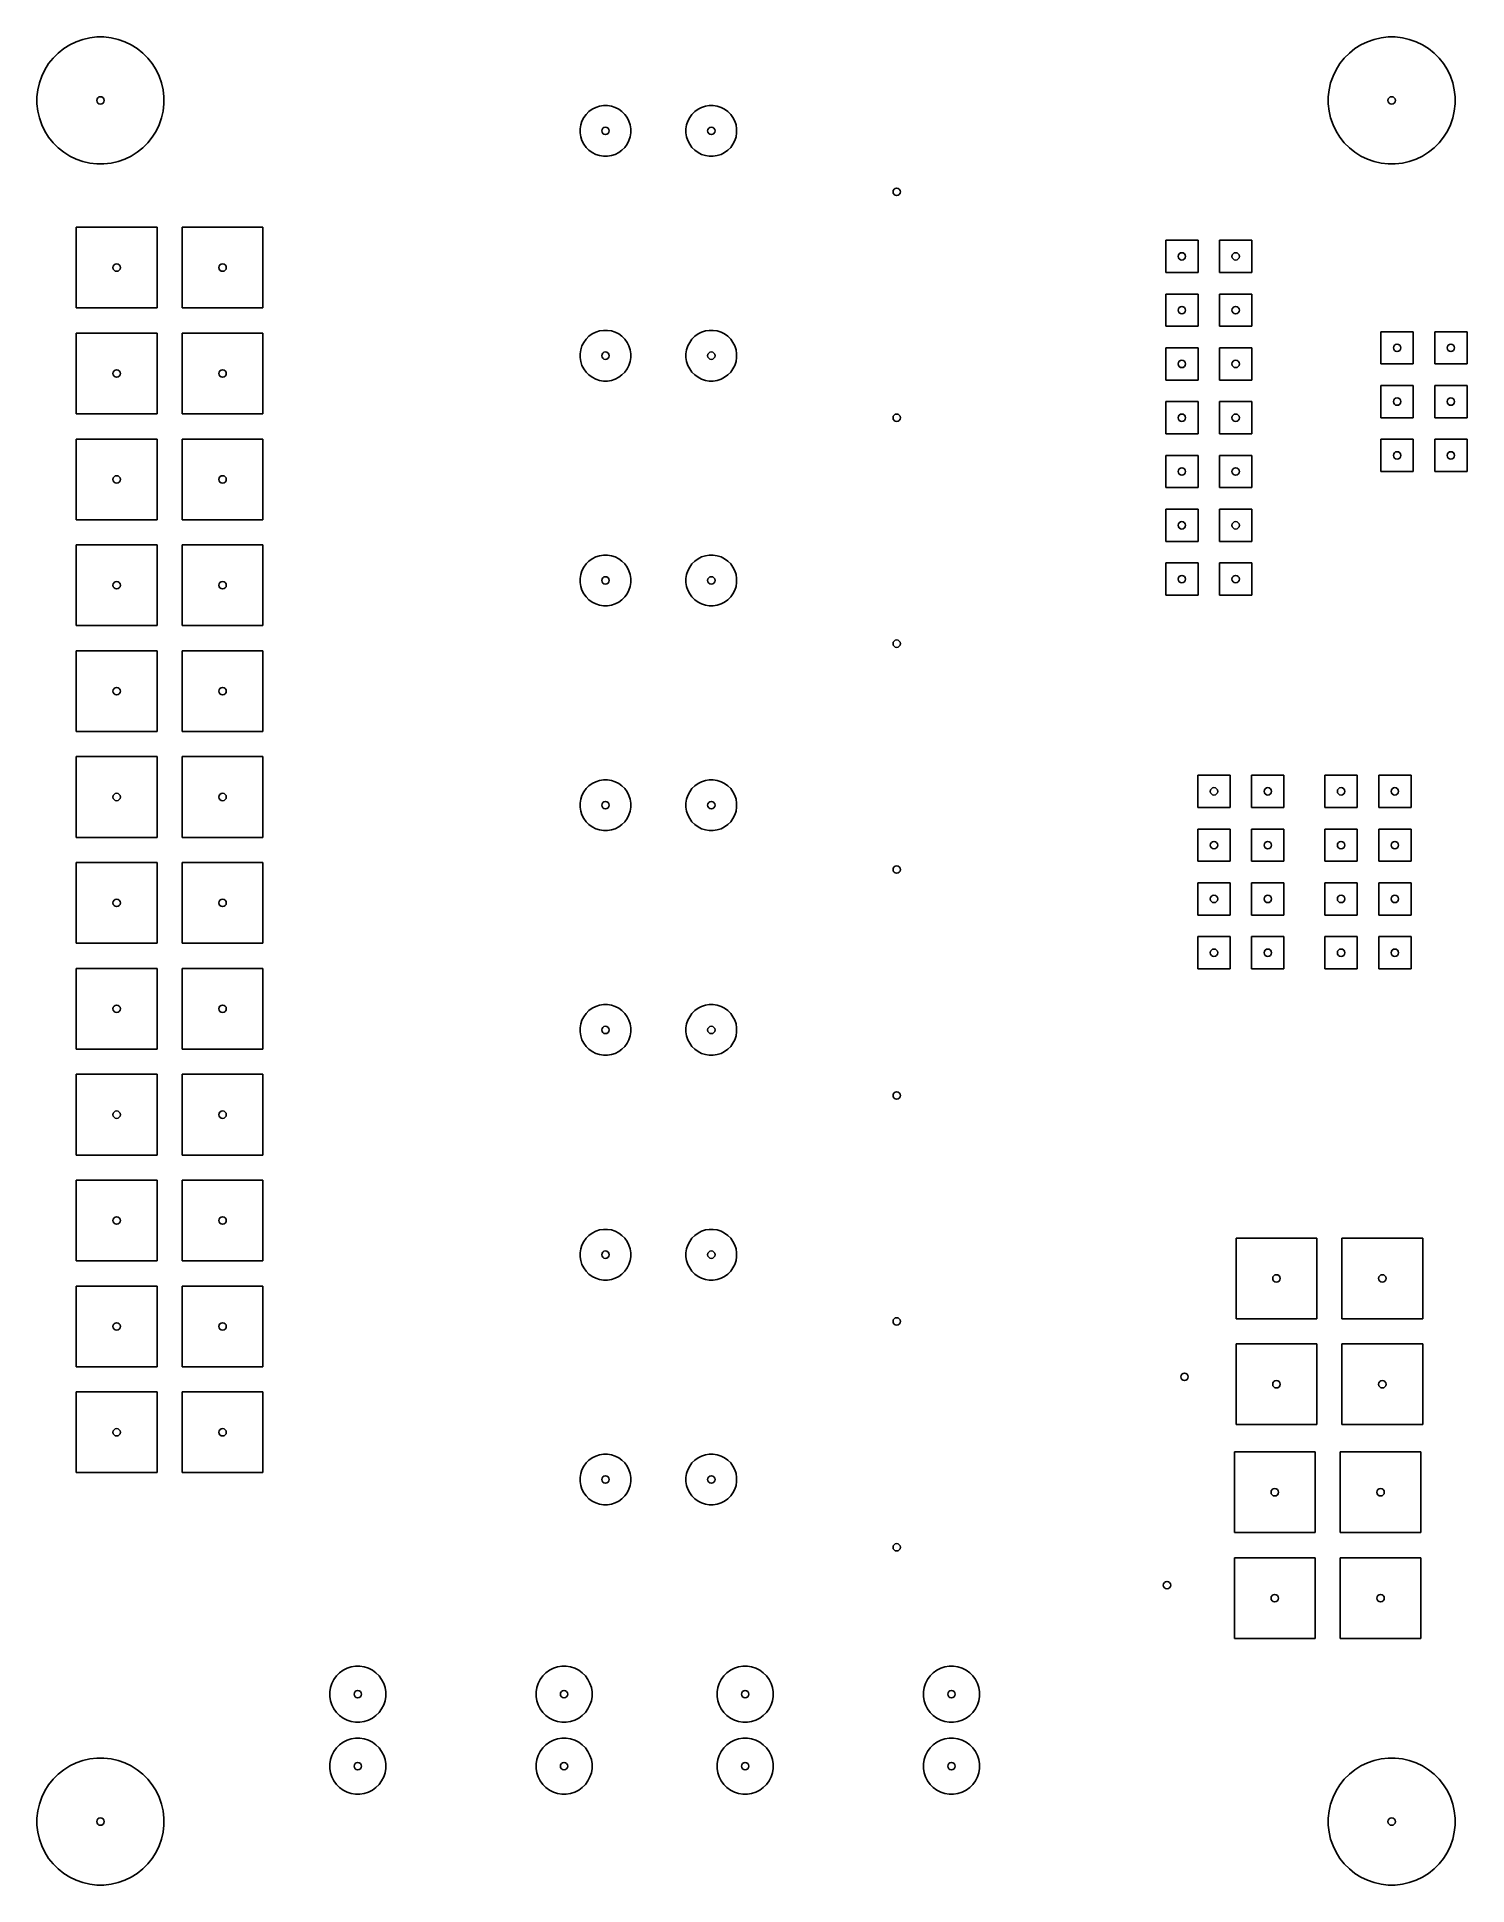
# Model space of a CAD drawing. Extents: x 0.28 to 2.94, y 0.28 to 3.72.
import ezdxf

# ---------------------------------------------------------------- set-up
doc = ezdxf.new("R2010")
doc.units = 0
doc.header["$MEASUREMENT"] = 0
doc.layers.add('BLACK', color=7, linetype='CONTINUOUS')

msp = doc.modelspace()

# ---------------------------------------------------------------- linework, layer by layer
at = {"layer": 'BLACK', "linetype": 'CONTINUOUS'}
for p, q in [((0.3548, 3.7091), (0.3673, 3.7135)), ((0.3673, 3.7135), (0.3802, 3.7164)), ((0.3802, 3.7164), (0.3934, 3.7179)), ((0.3934, 3.7179), (0.4066, 3.7179)), ((0.4066, 3.7179), (0.4198, 3.7164)), ((0.4198, 3.7164), (0.4327, 3.7135)), ((0.4327, 3.7135), (0.4452, 3.7091)), ((2.7548, 3.7091), (2.7673, 3.7135)), ((2.7673, 3.7135), (2.7802, 3.7164)), ((2.7802, 3.7164), (2.7934, 3.7179)), ((2.7934, 3.7179), (2.8066, 3.7179)), ((2.8066, 3.7179), (2.8198, 3.7164)), ((2.8198, 3.7164), (2.8327, 3.7135)), ((2.8327, 3.7135), (2.8452, 3.7091)), ((0.3037, 3.6683), (0.3119, 3.6787)), ((0.3119, 3.6787), (0.3213, 3.6881)), ((0.3213, 3.6881), (0.3317, 3.6963)), ((0.3317, 3.6963), (0.3429, 3.7034)), ((0.3429, 3.7034), (0.3548, 3.7091)), ((0.4452, 3.7091), (0.4571, 3.7034)), ((0.4571, 3.7034), (0.4683, 3.6963)), ((0.4683, 3.6963), (0.4787, 3.6881)), ((0.4787, 3.6881), (0.4881, 3.6787)), ((0.4881, 3.6787), (0.4963, 3.6683)), ((2.7037, 3.6683), (2.7119, 3.6787)), ((2.7119, 3.6787), (2.7213, 3.6881)), ((2.7213, 3.6881), (2.7317, 3.6963)), ((2.7317, 3.6963), (2.7429, 3.7034)), ((2.7429, 3.7034), (2.7548, 3.7091)), ((2.8452, 3.7091), (2.8571, 3.7034)), ((2.8571, 3.7034), (2.8683, 3.6963)), ((2.8683, 3.6963), (2.8787, 3.6881)), ((2.8787, 3.6881), (2.8881, 3.6787)), ((2.8881, 3.6787), (2.8963, 3.6683)), ((0.2865, 3.6327), (0.2909, 3.6452)), ((0.2909, 3.6452), (0.2966, 3.6571)), ((0.2966, 3.6571), (0.3037, 3.6683)), ((0.4963, 3.6683), (0.5034, 3.6571)), ((0.5034, 3.6571), (0.5091, 3.6452)), ((0.5091, 3.6452), (0.5135, 3.6327)), ((2.6865, 3.6327), (2.6909, 3.6452)), ((2.6909, 3.6452), (2.6966, 3.6571)), ((2.6966, 3.6571), (2.7037, 3.6683)), ((2.8963, 3.6683), (2.9034, 3.6571)), ((2.9034, 3.6571), (2.9091, 3.6452)), ((2.9091, 3.6452), (2.9135, 3.6327)), ((0.2821, 3.6066), (0.2836, 3.6198)), ((0.2836, 3.6198), (0.2865, 3.6327)), ((0.5135, 3.6327), (0.5164, 3.6198)), ((0.5164, 3.6198), (0.5179, 3.6066)), ((2.6821, 3.6066), (2.6836, 3.6198)), ((2.6836, 3.6198), (2.6865, 3.6327)), ((2.9135, 3.6327), (2.9164, 3.6198)), ((2.9164, 3.6198), (2.9179, 3.6066)), ((0.2821, 3.5934), (0.2821, 3.6066)), ((0.2836, 3.5802), (0.2821, 3.5934)), ((0.2865, 3.5673), (0.2836, 3.5802)), ((0.5164, 3.5802), (0.5135, 3.5673)), ((0.5179, 3.5934), (0.5164, 3.5802)), ((0.5179, 3.6066), (0.5179, 3.5934)), ((1.2983, 3.568), (1.3027, 3.574)), ((1.3027, 3.574), (1.3079, 3.5792)), ((1.3079, 3.5792), (1.3139, 3.5836)), ((1.3139, 3.5836), (1.3205, 3.587)), ((1.3205, 3.587), (1.3276, 3.5892)), ((1.3276, 3.5892), (1.3349, 3.5904)), ((1.3349, 3.5904), (1.3423, 3.5904)), ((1.3423, 3.5904), (1.3496, 3.5892)), ((1.3496, 3.5892), (1.3567, 3.587)), ((1.3567, 3.587), (1.3633, 3.5836)), ((1.3633, 3.5836), (1.3693, 3.5792)), ((1.3693, 3.5792), (1.3745, 3.574)), ((1.3745, 3.574), (1.3789, 3.568)), ((1.4952, 3.568), (1.4995, 3.574)), ((1.4995, 3.574), (1.5048, 3.5792)), ((1.5048, 3.5792), (1.5107, 3.5836)), ((1.5107, 3.5836), (1.5174, 3.587)), ((1.5174, 3.587), (1.5244, 3.5892)), ((1.5244, 3.5892), (1.5317, 3.5904)), ((1.5317, 3.5904), (1.5391, 3.5904)), ((1.5391, 3.5904), (1.5465, 3.5892)), ((1.5465, 3.5892), (1.5535, 3.587)), ((1.5535, 3.587), (1.5601, 3.5836)), ((1.5601, 3.5836), (1.5661, 3.5792)), ((1.5661, 3.5792), (1.5714, 3.574)), ((1.5714, 3.574), (1.5757, 3.568)), ((2.6821, 3.5934), (2.6821, 3.6066)), ((2.6836, 3.5802), (2.6821, 3.5934)), ((2.6865, 3.5673), (2.6836, 3.5802)), ((2.9164, 3.5802), (2.9135, 3.5673)), ((2.9179, 3.5934), (2.9164, 3.5802)), ((2.9179, 3.6066), (2.9179, 3.5934)), ((0.2909, 3.5548), (0.2865, 3.5673)), ((0.2966, 3.5429), (0.2909, 3.5548)), ((0.3037, 3.5317), (0.2966, 3.5429)), ((0.5034, 3.5429), (0.4963, 3.5317)), ((0.5091, 3.5548), (0.5034, 3.5429)), ((0.5135, 3.5673), (0.5091, 3.5548)), ((1.2915, 3.547), (1.2926, 3.5543)), ((1.2915, 3.5396), (1.2915, 3.547)), ((1.2926, 3.5323), (1.2915, 3.5396)), ((1.2926, 3.5543), (1.2949, 3.5614)), ((1.2949, 3.5614), (1.2983, 3.568)), ((1.3789, 3.568), (1.3822, 3.5614)), ((1.3822, 3.5614), (1.3845, 3.5543)), ((1.3845, 3.5543), (1.3857, 3.547)), ((1.3857, 3.5396), (1.3845, 3.5323)), ((1.3857, 3.547), (1.3857, 3.5396)), ((1.4883, 3.547), (1.4895, 3.5543)), ((1.4883, 3.5396), (1.4883, 3.547)), ((1.4895, 3.5323), (1.4883, 3.5396)), ((1.4895, 3.5543), (1.4918, 3.5614)), ((1.4918, 3.5614), (1.4952, 3.568)), ((1.5757, 3.568), (1.5791, 3.5614)), ((1.5791, 3.5614), (1.5814, 3.5543)), ((1.5814, 3.5543), (1.5825, 3.547)), ((1.5825, 3.5396), (1.5814, 3.5323)), ((1.5825, 3.547), (1.5825, 3.5396)), ((2.6909, 3.5548), (2.6865, 3.5673)), ((2.6966, 3.5429), (2.6909, 3.5548)), ((2.7037, 3.5317), (2.6966, 3.5429)), ((2.9034, 3.5429), (2.8963, 3.5317)), ((2.9091, 3.5548), (2.9034, 3.5429)), ((2.9135, 3.5673), (2.9091, 3.5548)), ((0.3119, 3.5213), (0.3037, 3.5317)), ((0.3213, 3.5119), (0.3119, 3.5213)), ((0.3317, 3.5037), (0.3213, 3.5119)), ((0.4787, 3.5119), (0.4683, 3.5037)), ((0.4881, 3.5213), (0.4787, 3.5119)), ((0.4963, 3.5317), (0.4881, 3.5213)), ((1.2949, 3.5252), (1.2926, 3.5323)), ((1.2983, 3.5186), (1.2949, 3.5252)), ((1.3027, 3.5126), (1.2983, 3.5186)), ((1.3079, 3.5074), (1.3027, 3.5126)), ((1.3139, 3.503), (1.3079, 3.5074)), ((1.3693, 3.5074), (1.3633, 3.503)), ((1.3745, 3.5126), (1.3693, 3.5074)), ((1.3789, 3.5186), (1.3745, 3.5126)), ((1.3822, 3.5252), (1.3789, 3.5186)), ((1.3845, 3.5323), (1.3822, 3.5252)), ((1.4918, 3.5252), (1.4895, 3.5323)), ((1.4952, 3.5186), (1.4918, 3.5252)), ((1.4995, 3.5126), (1.4952, 3.5186)), ((1.5048, 3.5074), (1.4995, 3.5126)), ((1.5107, 3.503), (1.5048, 3.5074)), ((1.5661, 3.5074), (1.5601, 3.503)), ((1.5714, 3.5126), (1.5661, 3.5074)), ((1.5757, 3.5186), (1.5714, 3.5126)), ((1.5791, 3.5252), (1.5757, 3.5186)), ((1.5814, 3.5323), (1.5791, 3.5252)), ((2.7119, 3.5213), (2.7037, 3.5317)), ((2.7213, 3.5119), (2.7119, 3.5213)), ((2.7317, 3.5037), (2.7213, 3.5119)), ((2.8787, 3.5119), (2.8683, 3.5037)), ((2.8881, 3.5213), (2.8787, 3.5119)), ((2.8963, 3.5317), (2.8881, 3.5213)), ((0.3429, 3.4966), (0.3317, 3.5037)), ((0.3548, 3.4909), (0.3429, 3.4966)), ((0.3673, 3.4865), (0.3548, 3.4909)), ((0.3802, 3.4836), (0.3673, 3.4865)), ((0.3934, 3.4821), (0.3802, 3.4836)), ((0.4066, 3.4821), (0.3934, 3.4821)), ((0.4198, 3.4836), (0.4066, 3.4821)), ((0.4327, 3.4865), (0.4198, 3.4836)), ((0.4452, 3.4909), (0.4327, 3.4865)), ((0.4571, 3.4966), (0.4452, 3.4909)), ((0.4683, 3.5037), (0.4571, 3.4966)), ((1.3205, 3.4997), (1.3139, 3.503)), ((1.3276, 3.4974), (1.3205, 3.4997)), ((1.3349, 3.4962), (1.3276, 3.4974)), ((1.3423, 3.4962), (1.3349, 3.4962)), ((1.3496, 3.4974), (1.3423, 3.4962)), ((1.3567, 3.4997), (1.3496, 3.4974)), ((1.3633, 3.503), (1.3567, 3.4997)), ((1.5174, 3.4997), (1.5107, 3.503)), ((1.5244, 3.4974), (1.5174, 3.4997)), ((1.5317, 3.4962), (1.5244, 3.4974)), ((1.5391, 3.4962), (1.5317, 3.4962)), ((1.5465, 3.4974), (1.5391, 3.4962)), ((1.5535, 3.4997), (1.5465, 3.4974)), ((1.5601, 3.503), (1.5535, 3.4997)), ((2.7429, 3.4966), (2.7317, 3.5037)), ((2.7548, 3.4909), (2.7429, 3.4966)), ((2.7673, 3.4865), (2.7548, 3.4909)), ((2.7802, 3.4836), (2.7673, 3.4865)), ((2.7934, 3.4821), (2.7802, 3.4836)), ((2.8066, 3.4821), (2.7934, 3.4821)), ((2.8198, 3.4836), (2.8066, 3.4821)), ((2.8327, 3.4865), (2.8198, 3.4836)), ((2.8452, 3.4909), (2.8327, 3.4865)), ((2.8571, 3.4966), (2.8452, 3.4909)), ((2.8683, 3.5037), (2.8571, 3.4966)), ((0.3552, 3.2141), (0.3552, 3.3641)), ((0.3552, 3.3641), (0.5052, 3.3641)), ((0.5052, 3.3641), (0.5052, 3.2141)), ((0.5521, 3.2141), (0.5521, 3.3641)), ((0.5521, 3.3641), (0.7021, 3.3641)), ((0.7021, 3.3641), (0.7021, 3.2141)), ((2.38, 3.28), (2.38, 3.34)), ((2.38, 3.34), (2.44, 3.34)), ((2.44, 3.34), (2.44, 3.28)), ((2.48, 3.28), (2.48, 3.34)), ((2.48, 3.34), (2.54, 3.34)), ((2.54, 3.34), (2.54, 3.28)), ((2.44, 3.28), (2.38, 3.28)), ((2.54, 3.28), (2.48, 3.28)), ((2.38, 3.18), (2.38, 3.24)), ((2.38, 3.24), (2.44, 3.24)), ((2.44, 3.24), (2.44, 3.18)), ((2.48, 3.18), (2.48, 3.24)), ((2.48, 3.24), (2.54, 3.24)), ((2.54, 3.24), (2.54, 3.18)), ((0.5052, 3.2141), (0.3552, 3.2141)), ((0.7021, 3.2141), (0.5521, 3.2141)), ((0.3552, 3.0173), (0.3552, 3.1673)), ((0.3552, 3.1673), (0.5052, 3.1673)), ((0.5052, 3.1673), (0.5052, 3.0173)), ((0.5521, 3.0173), (0.5521, 3.1673)), ((0.5521, 3.1673), (0.7021, 3.1673)), ((0.7021, 3.1673), (0.7021, 3.0173)), ((1.3027, 3.1561), (1.3079, 3.1614)), ((1.3079, 3.1614), (1.3139, 3.1657)), ((1.3139, 3.1657), (1.3205, 3.1691)), ((1.3205, 3.1691), (1.3276, 3.1714)), ((1.3276, 3.1714), (1.3349, 3.1725)), ((1.3349, 3.1725), (1.3423, 3.1725)), ((1.3423, 3.1725), (1.3496, 3.1714)), ((1.3496, 3.1714), (1.3567, 3.1691)), ((1.3567, 3.1691), (1.3633, 3.1657)), ((1.3633, 3.1657), (1.3693, 3.1614)), ((1.3693, 3.1614), (1.3745, 3.1561)), ((1.4995, 3.1561), (1.5048, 3.1614)), ((1.5048, 3.1614), (1.5107, 3.1657)), ((1.5107, 3.1657), (1.5174, 3.1691)), ((1.5174, 3.1691), (1.5244, 3.1714)), ((1.5244, 3.1714), (1.5317, 3.1725)), ((1.5317, 3.1725), (1.5391, 3.1725)), ((1.5391, 3.1725), (1.5465, 3.1714)), ((1.5465, 3.1714), (1.5535, 3.1691)), ((1.5535, 3.1691), (1.5601, 3.1657)), ((1.5601, 3.1657), (1.5661, 3.1614)), ((1.5661, 3.1614), (1.5714, 3.1561)), ((2.44, 3.18), (2.38, 3.18)), ((2.54, 3.18), (2.48, 3.18)), ((2.78, 3.11), (2.78, 3.17)), ((2.78, 3.17), (2.84, 3.17)), ((2.84, 3.17), (2.84, 3.11)), ((2.88, 3.11), (2.88, 3.17)), ((2.88, 3.17), (2.94, 3.17)), ((2.94, 3.17), (2.94, 3.11)), ((1.2915, 3.1291), (1.2926, 3.1365)), ((1.2915, 3.1217), (1.2915, 3.1291)), ((1.2926, 3.1365), (1.2949, 3.1435)), ((1.2949, 3.1435), (1.2983, 3.1501)), ((1.2983, 3.1501), (1.3027, 3.1561)), ((1.3745, 3.1561), (1.3789, 3.1501)), ((1.3789, 3.1501), (1.3822, 3.1435)), ((1.3822, 3.1435), (1.3845, 3.1365)), ((1.3845, 3.1365), (1.3857, 3.1291)), ((1.3857, 3.1291), (1.3857, 3.1217)), ((1.4883, 3.1291), (1.4895, 3.1365)), ((1.4883, 3.1217), (1.4883, 3.1291)), ((1.4895, 3.1365), (1.4918, 3.1435)), ((1.4918, 3.1435), (1.4952, 3.1501)), ((1.4952, 3.1501), (1.4995, 3.1561)), ((1.5714, 3.1561), (1.5757, 3.1501)), ((1.5757, 3.1501), (1.5791, 3.1435)), ((1.5791, 3.1435), (1.5814, 3.1365)), ((1.5814, 3.1365), (1.5825, 3.1291)), ((1.5825, 3.1291), (1.5825, 3.1217)), ((2.38, 3.08), (2.38, 3.14)), ((2.38, 3.14), (2.44, 3.14)), ((2.44, 3.14), (2.44, 3.08)), ((2.48, 3.08), (2.48, 3.14)), ((2.48, 3.14), (2.54, 3.14)), ((2.54, 3.14), (2.54, 3.08)), ((1.2926, 3.1144), (1.2915, 3.1217)), ((1.2949, 3.1074), (1.2926, 3.1144)), ((1.2983, 3.1008), (1.2949, 3.1074)), ((1.3027, 3.0948), (1.2983, 3.1008)), ((1.3079, 3.0895), (1.3027, 3.0948)), ((1.3745, 3.0948), (1.3693, 3.0895)), ((1.3789, 3.1008), (1.3745, 3.0948)), ((1.3822, 3.1074), (1.3789, 3.1008)), ((1.3845, 3.1144), (1.3822, 3.1074)), ((1.3857, 3.1217), (1.3845, 3.1144)), ((1.4895, 3.1144), (1.4883, 3.1217)), ((1.4918, 3.1074), (1.4895, 3.1144)), ((1.4952, 3.1008), (1.4918, 3.1074)), ((1.4995, 3.0948), (1.4952, 3.1008)), ((1.5048, 3.0895), (1.4995, 3.0948)), ((1.5714, 3.0948), (1.5661, 3.0895)), ((1.5757, 3.1008), (1.5714, 3.0948)), ((1.5791, 3.1074), (1.5757, 3.1008)), ((1.5814, 3.1144), (1.5791, 3.1074)), ((1.5825, 3.1217), (1.5814, 3.1144)), ((2.84, 3.11), (2.78, 3.11)), ((2.94, 3.11), (2.88, 3.11)), ((1.3139, 3.0852), (1.3079, 3.0895)), ((1.3205, 3.0818), (1.3139, 3.0852)), ((1.3276, 3.0795), (1.3205, 3.0818)), ((1.3349, 3.0783), (1.3276, 3.0795)), ((1.3423, 3.0783), (1.3349, 3.0783)), ((1.3496, 3.0795), (1.3423, 3.0783)), ((1.3567, 3.0818), (1.3496, 3.0795)), ((1.3633, 3.0852), (1.3567, 3.0818)), ((1.3693, 3.0895), (1.3633, 3.0852)), ((1.5107, 3.0852), (1.5048, 3.0895)), ((1.5174, 3.0818), (1.5107, 3.0852)), ((1.5244, 3.0795), (1.5174, 3.0818)), ((1.5317, 3.0783), (1.5244, 3.0795)), ((1.5391, 3.0783), (1.5317, 3.0783)), ((1.5465, 3.0795), (1.5391, 3.0783)), ((1.5535, 3.0818), (1.5465, 3.0795)), ((1.5601, 3.0852), (1.5535, 3.0818)), ((1.5661, 3.0895), (1.5601, 3.0852)), ((2.44, 3.08), (2.38, 3.08)), ((2.54, 3.08), (2.48, 3.08)), ((2.78, 3.01), (2.78, 3.07)), ((2.78, 3.07), (2.84, 3.07)), ((2.84, 3.07), (2.84, 3.01)), ((2.88, 3.01), (2.88, 3.07)), ((2.88, 3.07), (2.94, 3.07)), ((2.94, 3.07), (2.94, 3.01)), ((2.38, 2.98), (2.38, 3.04)), ((2.38, 3.04), (2.44, 3.04)), ((2.44, 3.04), (2.44, 2.98)), ((2.48, 2.98), (2.48, 3.04)), ((2.48, 3.04), (2.54, 3.04)), ((2.54, 3.04), (2.54, 2.98)), ((0.5052, 3.0173), (0.3552, 3.0173)), ((0.7021, 3.0173), (0.5521, 3.0173)), ((2.84, 3.01), (2.78, 3.01)), ((2.94, 3.01), (2.88, 3.01)), ((0.3552, 2.8204), (0.3552, 2.9704)), ((0.3552, 2.9704), (0.5052, 2.9704)), ((0.5052, 2.9704), (0.5052, 2.8204)), ((0.5521, 2.8204), (0.5521, 2.9704)), ((0.5521, 2.9704), (0.7021, 2.9704)), ((0.7021, 2.9704), (0.7021, 2.8204)), ((2.44, 2.98), (2.38, 2.98)), ((2.54, 2.98), (2.48, 2.98)), ((2.78, 2.91), (2.78, 2.97)), ((2.78, 2.97), (2.84, 2.97)), ((2.84, 2.97), (2.84, 2.91)), ((2.88, 2.91), (2.88, 2.97)), ((2.88, 2.97), (2.94, 2.97)), ((2.94, 2.97), (2.94, 2.91)), ((2.38, 2.88), (2.38, 2.94)), ((2.38, 2.94), (2.44, 2.94)), ((2.44, 2.94), (2.44, 2.88)), ((2.48, 2.88), (2.48, 2.94)), ((2.48, 2.94), (2.54, 2.94)), ((2.54, 2.94), (2.54, 2.88)), ((2.84, 2.91), (2.78, 2.91)), ((2.94, 2.91), (2.88, 2.91)), ((2.44, 2.88), (2.38, 2.88)), ((2.54, 2.88), (2.48, 2.88)), ((0.5052, 2.8204), (0.3552, 2.8204)), ((0.7021, 2.8204), (0.5521, 2.8204)), ((2.38, 2.78), (2.38, 2.84)), ((2.38, 2.84), (2.44, 2.84)), ((2.44, 2.84), (2.44, 2.78)), ((2.48, 2.78), (2.48, 2.84)), ((2.48, 2.84), (2.54, 2.84)), ((2.54, 2.84), (2.54, 2.78)), ((0.3552, 2.6236), (0.3552, 2.7736)), ((0.3552, 2.7736), (0.5052, 2.7736)), ((0.5052, 2.7736), (0.5052, 2.6236)), ((0.5521, 2.6236), (0.5521, 2.7736)), ((0.5521, 2.7736), (0.7021, 2.7736)), ((0.7021, 2.7736), (0.7021, 2.6236)), ((1.3139, 2.7478), (1.3205, 2.7512)), ((1.3205, 2.7512), (1.3276, 2.7535)), ((1.3276, 2.7535), (1.3349, 2.7547)), ((1.3349, 2.7547), (1.3423, 2.7547)), ((1.3423, 2.7547), (1.3496, 2.7535)), ((1.3496, 2.7535), (1.3567, 2.7512)), ((1.3567, 2.7512), (1.3633, 2.7478)), ((1.5107, 2.7478), (1.5174, 2.7512)), ((1.5174, 2.7512), (1.5244, 2.7535)), ((1.5244, 2.7535), (1.5317, 2.7547)), ((1.5317, 2.7547), (1.5391, 2.7547)), ((1.5391, 2.7547), (1.5465, 2.7535)), ((1.5465, 2.7535), (1.5535, 2.7512)), ((1.5535, 2.7512), (1.5601, 2.7478)), ((2.44, 2.78), (2.38, 2.78)), ((2.54, 2.78), (2.48, 2.78)), ((1.2915, 2.7113), (1.2926, 2.7186)), ((1.2926, 2.7186), (1.2949, 2.7256)), ((1.2949, 2.7256), (1.2983, 2.7322)), ((1.2983, 2.7322), (1.3027, 2.7382)), ((1.3027, 2.7382), (1.3079, 2.7435)), ((1.3079, 2.7435), (1.3139, 2.7478)), ((1.3633, 2.7478), (1.3693, 2.7435)), ((1.3693, 2.7435), (1.3745, 2.7382)), ((1.3745, 2.7382), (1.3789, 2.7322)), ((1.3789, 2.7322), (1.3822, 2.7256)), ((1.3822, 2.7256), (1.3845, 2.7186)), ((1.3845, 2.7186), (1.3857, 2.7113)), ((1.4883, 2.7113), (1.4895, 2.7186)), ((1.4895, 2.7186), (1.4918, 2.7256)), ((1.4918, 2.7256), (1.4952, 2.7322)), ((1.4952, 2.7322), (1.4995, 2.7382)), ((1.4995, 2.7382), (1.5048, 2.7435)), ((1.5048, 2.7435), (1.5107, 2.7478)), ((1.5601, 2.7478), (1.5661, 2.7435)), ((1.5661, 2.7435), (1.5714, 2.7382)), ((1.5714, 2.7382), (1.5757, 2.7322)), ((1.5757, 2.7322), (1.5791, 2.7256)), ((1.5791, 2.7256), (1.5814, 2.7186)), ((1.5814, 2.7186), (1.5825, 2.7113)), ((2.38, 2.68), (2.38, 2.74)), ((2.38, 2.74), (2.44, 2.74)), ((2.44, 2.74), (2.44, 2.68)), ((2.48, 2.68), (2.48, 2.74)), ((2.48, 2.74), (2.54, 2.74)), ((2.54, 2.74), (2.54, 2.68)), ((1.2915, 2.7039), (1.2915, 2.7113)), ((1.2926, 2.6965), (1.2915, 2.7039)), ((1.2949, 2.6895), (1.2926, 2.6965)), ((1.2983, 2.6829), (1.2949, 2.6895)), ((1.3027, 2.6769), (1.2983, 2.6829)), ((1.3789, 2.6829), (1.3745, 2.6769)), ((1.3822, 2.6895), (1.3789, 2.6829)), ((1.3845, 2.6965), (1.3822, 2.6895)), ((1.3857, 2.7039), (1.3845, 2.6965)), ((1.3857, 2.7113), (1.3857, 2.7039)), ((1.4883, 2.7039), (1.4883, 2.7113)), ((1.4895, 2.6965), (1.4883, 2.7039)), ((1.4918, 2.6895), (1.4895, 2.6965)), ((1.4952, 2.6829), (1.4918, 2.6895)), ((1.4995, 2.6769), (1.4952, 2.6829)), ((1.5757, 2.6829), (1.5714, 2.6769)), ((1.5791, 2.6895), (1.5757, 2.6829)), ((1.5814, 2.6965), (1.5791, 2.6895)), ((1.5825, 2.7039), (1.5814, 2.6965)), ((1.5825, 2.7113), (1.5825, 2.7039)), ((2.44, 2.68), (2.38, 2.68)), ((2.54, 2.68), (2.48, 2.68)), ((1.3079, 2.6716), (1.3027, 2.6769)), ((1.3139, 2.6673), (1.3079, 2.6716)), ((1.3205, 2.6639), (1.3139, 2.6673)), ((1.3276, 2.6616), (1.3205, 2.6639)), ((1.3349, 2.6605), (1.3276, 2.6616)), ((1.3423, 2.6605), (1.3349, 2.6605)), ((1.3496, 2.6616), (1.3423, 2.6605)), ((1.3567, 2.6639), (1.3496, 2.6616)), ((1.3633, 2.6673), (1.3567, 2.6639)), ((1.3693, 2.6716), (1.3633, 2.6673)), ((1.3745, 2.6769), (1.3693, 2.6716)), ((1.5048, 2.6716), (1.4995, 2.6769)), ((1.5107, 2.6673), (1.5048, 2.6716)), ((1.5174, 2.6639), (1.5107, 2.6673)), ((1.5244, 2.6616), (1.5174, 2.6639)), ((1.5317, 2.6605), (1.5244, 2.6616)), ((1.5391, 2.6605), (1.5317, 2.6605)), ((1.5465, 2.6616), (1.5391, 2.6605)), ((1.5535, 2.6639), (1.5465, 2.6616)), ((1.5601, 2.6673), (1.5535, 2.6639)), ((1.5661, 2.6716), (1.5601, 2.6673)), ((1.5714, 2.6769), (1.5661, 2.6716)), ((0.5052, 2.6236), (0.3552, 2.6236)), ((0.7021, 2.6236), (0.5521, 2.6236)), ((0.3552, 2.4267), (0.3552, 2.5767)), ((0.3552, 2.5767), (0.5052, 2.5767)), ((0.5052, 2.5767), (0.5052, 2.4267)), ((0.5521, 2.4267), (0.5521, 2.5767)), ((0.5521, 2.5767), (0.7021, 2.5767)), ((0.7021, 2.5767), (0.7021, 2.4267)), ((0.5052, 2.4267), (0.3552, 2.4267)), ((0.7021, 2.4267), (0.5521, 2.4267)), ((0.3552, 2.2299), (0.3552, 2.3799)), ((0.3552, 2.3799), (0.5052, 2.3799)), ((0.5052, 2.3799), (0.5052, 2.2299)), ((0.5521, 2.2299), (0.5521, 2.3799)), ((0.5521, 2.3799), (0.7021, 2.3799)), ((0.7021, 2.3799), (0.7021, 2.2299)), ((1.3276, 2.3356), (1.3349, 2.3368)), ((1.3349, 2.3368), (1.3423, 2.3368)), ((1.3423, 2.3368), (1.3496, 2.3356)), ((1.5244, 2.3356), (1.5317, 2.3368)), ((1.5317, 2.3368), (1.5391, 2.3368)), ((1.5391, 2.3368), (1.5465, 2.3356)), ((2.4397, 2.2854), (2.4397, 2.3454)), ((2.4397, 2.3454), (2.4997, 2.3454)), ((2.4997, 2.3454), (2.4997, 2.2854)), ((2.5397, 2.2854), (2.5397, 2.3454)), ((2.5397, 2.3454), (2.5997, 2.3454)), ((2.5997, 2.3454), (2.5997, 2.2854)), ((2.6759, 2.2854), (2.6759, 2.3454)), ((2.6759, 2.3454), (2.7359, 2.3454)), ((2.7359, 2.3454), (2.7359, 2.2854)), ((2.7759, 2.2854), (2.7759, 2.3454)), ((2.7759, 2.3454), (2.8359, 2.3454)), ((2.8359, 2.3454), (2.8359, 2.2854)), ((1.2926, 2.3007), (1.2949, 2.3078)), ((1.2949, 2.3078), (1.2983, 2.3144)), ((1.2983, 2.3144), (1.3027, 2.3204)), ((1.3027, 2.3204), (1.3079, 2.3256)), ((1.3079, 2.3256), (1.3139, 2.33)), ((1.3139, 2.33), (1.3205, 2.3333)), ((1.3205, 2.3333), (1.3276, 2.3356)), ((1.3496, 2.3356), (1.3567, 2.3333)), ((1.3567, 2.3333), (1.3633, 2.33)), ((1.3633, 2.33), (1.3693, 2.3256)), ((1.3693, 2.3256), (1.3745, 2.3204)), ((1.3745, 2.3204), (1.3789, 2.3144)), ((1.3789, 2.3144), (1.3822, 2.3078)), ((1.3822, 2.3078), (1.3845, 2.3007)), ((1.4895, 2.3007), (1.4918, 2.3078)), ((1.4918, 2.3078), (1.4952, 2.3144)), ((1.4952, 2.3144), (1.4995, 2.3204)), ((1.4995, 2.3204), (1.5048, 2.3256)), ((1.5048, 2.3256), (1.5107, 2.33)), ((1.5107, 2.33), (1.5174, 2.3333)), ((1.5174, 2.3333), (1.5244, 2.3356)), ((1.5465, 2.3356), (1.5535, 2.3333)), ((1.5535, 2.3333), (1.5601, 2.33)), ((1.5601, 2.33), (1.5661, 2.3256)), ((1.5661, 2.3256), (1.5714, 2.3204)), ((1.5714, 2.3204), (1.5757, 2.3144)), ((1.5757, 2.3144), (1.5791, 2.3078)), ((1.5791, 2.3078), (1.5814, 2.3007)), ((1.2915, 2.2934), (1.2926, 2.3007)), ((1.2915, 2.286), (1.2915, 2.2934)), ((1.2926, 2.2787), (1.2915, 2.286)), ((1.2949, 2.2716), (1.2926, 2.2787)), ((1.2983, 2.265), (1.2949, 2.2716)), ((1.3822, 2.2716), (1.3789, 2.265)), ((1.3845, 2.2787), (1.3822, 2.2716)), ((1.3845, 2.3007), (1.3857, 2.2934)), ((1.3857, 2.286), (1.3845, 2.2787)), ((1.3857, 2.2934), (1.3857, 2.286)), ((1.4883, 2.2934), (1.4895, 2.3007)), ((1.4883, 2.286), (1.4883, 2.2934)), ((1.4895, 2.2787), (1.4883, 2.286)), ((1.4918, 2.2716), (1.4895, 2.2787)), ((1.4952, 2.265), (1.4918, 2.2716)), ((1.5791, 2.2716), (1.5757, 2.265)), ((1.5814, 2.2787), (1.5791, 2.2716)), ((1.5814, 2.3007), (1.5825, 2.2934)), ((1.5825, 2.286), (1.5814, 2.2787)), ((1.5825, 2.2934), (1.5825, 2.286)), ((2.4997, 2.2854), (2.4397, 2.2854)), ((2.5997, 2.2854), (2.5397, 2.2854)), ((2.7359, 2.2854), (2.6759, 2.2854)), ((2.8359, 2.2854), (2.7759, 2.2854)), ((1.3027, 2.259), (1.2983, 2.265)), ((1.3079, 2.2538), (1.3027, 2.259)), ((1.3139, 2.2494), (1.3079, 2.2538)), ((1.3205, 2.246), (1.3139, 2.2494)), ((1.3276, 2.2438), (1.3205, 2.246)), ((1.3349, 2.2426), (1.3276, 2.2438)), ((1.3423, 2.2426), (1.3349, 2.2426)), ((1.3496, 2.2438), (1.3423, 2.2426)), ((1.3567, 2.246), (1.3496, 2.2438)), ((1.3633, 2.2494), (1.3567, 2.246)), ((1.3693, 2.2538), (1.3633, 2.2494)), ((1.3745, 2.259), (1.3693, 2.2538)), ((1.3789, 2.265), (1.3745, 2.259)), ((1.4995, 2.259), (1.4952, 2.265)), ((1.5048, 2.2538), (1.4995, 2.259)), ((1.5107, 2.2494), (1.5048, 2.2538)), ((1.5174, 2.246), (1.5107, 2.2494)), ((1.5244, 2.2438), (1.5174, 2.246)), ((1.5317, 2.2426), (1.5244, 2.2438)), ((1.5391, 2.2426), (1.5317, 2.2426)), ((1.5465, 2.2438), (1.5391, 2.2426)), ((1.5535, 2.246), (1.5465, 2.2438)), ((1.5601, 2.2494), (1.5535, 2.246)), ((1.5661, 2.2538), (1.5601, 2.2494)), ((1.5714, 2.259), (1.5661, 2.2538)), ((1.5757, 2.265), (1.5714, 2.259)), ((2.4397, 2.1854), (2.4397, 2.2454)), ((2.4397, 2.2454), (2.4997, 2.2454)), ((2.4997, 2.2454), (2.4997, 2.1854)), ((2.5397, 2.1854), (2.5397, 2.2454)), ((2.5397, 2.2454), (2.5997, 2.2454)), ((2.5997, 2.2454), (2.5997, 2.1854)), ((2.6759, 2.1854), (2.6759, 2.2454)), ((2.6759, 2.2454), (2.7359, 2.2454)), ((2.7359, 2.2454), (2.7359, 2.1854)), ((2.7759, 2.1854), (2.7759, 2.2454)), ((2.7759, 2.2454), (2.8359, 2.2454)), ((2.8359, 2.2454), (2.8359, 2.1854)), ((0.5052, 2.2299), (0.3552, 2.2299)), ((0.7021, 2.2299), (0.5521, 2.2299)), ((0.3552, 2.033), (0.3552, 2.183)), ((0.3552, 2.183), (0.5052, 2.183)), ((0.5052, 2.183), (0.5052, 2.033)), ((0.5521, 2.033), (0.5521, 2.183)), ((0.5521, 2.183), (0.7021, 2.183)), ((0.7021, 2.183), (0.7021, 2.033)), ((2.4997, 2.1854), (2.4397, 2.1854)), ((2.5997, 2.1854), (2.5397, 2.1854)), ((2.7359, 2.1854), (2.6759, 2.1854)), ((2.8359, 2.1854), (2.7759, 2.1854)), ((2.4397, 2.0854), (2.4397, 2.1454)), ((2.4397, 2.1454), (2.4997, 2.1454)), ((2.4997, 2.1454), (2.4997, 2.0854)), ((2.5397, 2.0854), (2.5397, 2.1454)), ((2.5397, 2.1454), (2.5997, 2.1454)), ((2.5997, 2.1454), (2.5997, 2.0854)), ((2.6759, 2.0854), (2.6759, 2.1454)), ((2.6759, 2.1454), (2.7359, 2.1454)), ((2.7359, 2.1454), (2.7359, 2.0854)), ((2.7759, 2.0854), (2.7759, 2.1454)), ((2.7759, 2.1454), (2.8359, 2.1454)), ((2.8359, 2.1454), (2.8359, 2.0854)), ((2.4997, 2.0854), (2.4397, 2.0854)), ((2.5997, 2.0854), (2.5397, 2.0854)), ((2.7359, 2.0854), (2.6759, 2.0854)), ((2.8359, 2.0854), (2.7759, 2.0854)), ((0.5052, 2.033), (0.3552, 2.033)), ((0.7021, 2.033), (0.5521, 2.033)), ((2.4397, 1.9854), (2.4397, 2.0454)), ((2.4397, 2.0454), (2.4997, 2.0454)), ((2.4997, 2.0454), (2.4997, 1.9854)), ((2.5397, 1.9854), (2.5397, 2.0454)), ((2.5397, 2.0454), (2.5997, 2.0454)), ((2.5997, 2.0454), (2.5997, 1.9854)), ((2.6759, 1.9854), (2.6759, 2.0454)), ((2.6759, 2.0454), (2.7359, 2.0454)), ((2.7359, 2.0454), (2.7359, 1.9854)), ((2.7759, 1.9854), (2.7759, 2.0454)), ((2.7759, 2.0454), (2.8359, 2.0454)), ((2.8359, 2.0454), (2.8359, 1.9854)), ((0.3552, 1.8362), (0.3552, 1.9862)), ((0.3552, 1.9862), (0.5052, 1.9862)), ((0.5052, 1.9862), (0.5052, 1.8362)), ((0.5521, 1.8362), (0.5521, 1.9862)), ((0.5521, 1.9862), (0.7021, 1.9862)), ((0.7021, 1.9862), (0.7021, 1.8362)), ((2.4997, 1.9854), (2.4397, 1.9854)), ((2.5997, 1.9854), (2.5397, 1.9854)), ((2.7359, 1.9854), (2.6759, 1.9854)), ((2.8359, 1.9854), (2.7759, 1.9854)), ((1.2926, 1.8829), (1.2949, 1.8899)), ((1.2949, 1.8899), (1.2983, 1.8965)), ((1.2983, 1.8965), (1.3027, 1.9025)), ((1.3027, 1.9025), (1.3079, 1.9077)), ((1.3079, 1.9077), (1.3139, 1.9121)), ((1.3139, 1.9121), (1.3205, 1.9155)), ((1.3205, 1.9155), (1.3276, 1.9178)), ((1.3276, 1.9178), (1.3349, 1.9189)), ((1.3349, 1.9189), (1.3423, 1.9189)), ((1.3423, 1.9189), (1.3496, 1.9178)), ((1.3496, 1.9178), (1.3567, 1.9155)), ((1.3567, 1.9155), (1.3633, 1.9121)), ((1.3633, 1.9121), (1.3693, 1.9077)), ((1.3693, 1.9077), (1.3745, 1.9025)), ((1.3745, 1.9025), (1.3789, 1.8965)), ((1.3789, 1.8965), (1.3822, 1.8899)), ((1.3822, 1.8899), (1.3845, 1.8829)), ((1.4895, 1.8829), (1.4918, 1.8899)), ((1.4918, 1.8899), (1.4952, 1.8965)), ((1.4952, 1.8965), (1.4995, 1.9025)), ((1.4995, 1.9025), (1.5048, 1.9077)), ((1.5048, 1.9077), (1.5107, 1.9121)), ((1.5107, 1.9121), (1.5174, 1.9155)), ((1.5174, 1.9155), (1.5244, 1.9178)), ((1.5244, 1.9178), (1.5317, 1.9189)), ((1.5317, 1.9189), (1.5391, 1.9189)), ((1.5391, 1.9189), (1.5465, 1.9178)), ((1.5465, 1.9178), (1.5535, 1.9155)), ((1.5535, 1.9155), (1.5601, 1.9121)), ((1.5601, 1.9121), (1.5661, 1.9077)), ((1.5661, 1.9077), (1.5714, 1.9025)), ((1.5714, 1.9025), (1.5757, 1.8965)), ((1.5757, 1.8965), (1.5791, 1.8899)), ((1.5791, 1.8899), (1.5814, 1.8829)), ((1.2915, 1.8755), (1.2926, 1.8829)), ((1.2915, 1.8681), (1.2915, 1.8755)), ((1.2926, 1.8608), (1.2915, 1.8681)), ((1.2949, 1.8537), (1.2926, 1.8608)), ((1.3845, 1.8608), (1.3822, 1.8537)), ((1.3845, 1.8829), (1.3857, 1.8755)), ((1.3857, 1.8681), (1.3845, 1.8608)), ((1.3857, 1.8755), (1.3857, 1.8681)), ((1.4883, 1.8755), (1.4895, 1.8829)), ((1.4883, 1.8681), (1.4883, 1.8755)), ((1.4895, 1.8608), (1.4883, 1.8681)), ((1.4918, 1.8537), (1.4895, 1.8608)), ((1.5814, 1.8608), (1.5791, 1.8537)), ((1.5814, 1.8829), (1.5825, 1.8755)), ((1.5825, 1.8681), (1.5814, 1.8608)), ((1.5825, 1.8755), (1.5825, 1.8681)), ((0.5052, 1.8362), (0.3552, 1.8362)), ((0.7021, 1.8362), (0.5521, 1.8362)), ((1.2983, 1.8471), (1.2949, 1.8537)), ((1.3027, 1.8411), (1.2983, 1.8471)), ((1.3079, 1.8359), (1.3027, 1.8411)), ((1.3139, 1.8315), (1.3079, 1.8359)), ((1.3205, 1.8282), (1.3139, 1.8315)), ((1.3276, 1.8259), (1.3205, 1.8282)), ((1.3349, 1.8247), (1.3276, 1.8259)), ((1.3423, 1.8247), (1.3349, 1.8247)), ((1.3496, 1.8259), (1.3423, 1.8247)), ((1.3567, 1.8282), (1.3496, 1.8259)), ((1.3633, 1.8315), (1.3567, 1.8282)), ((1.3693, 1.8359), (1.3633, 1.8315)), ((1.3745, 1.8411), (1.3693, 1.8359)), ((1.3789, 1.8471), (1.3745, 1.8411)), ((1.3822, 1.8537), (1.3789, 1.8471)), ((1.4952, 1.8471), (1.4918, 1.8537)), ((1.4995, 1.8411), (1.4952, 1.8471)), ((1.5048, 1.8359), (1.4995, 1.8411)), ((1.5107, 1.8315), (1.5048, 1.8359)), ((1.5174, 1.8282), (1.5107, 1.8315)), ((1.5244, 1.8259), (1.5174, 1.8282)), ((1.5317, 1.8247), (1.5244, 1.8259)), ((1.5391, 1.8247), (1.5317, 1.8247)), ((1.5465, 1.8259), (1.5391, 1.8247)), ((1.5535, 1.8282), (1.5465, 1.8259)), ((1.5601, 1.8315), (1.5535, 1.8282)), ((1.5661, 1.8359), (1.5601, 1.8315)), ((1.5714, 1.8411), (1.5661, 1.8359)), ((1.5757, 1.8471), (1.5714, 1.8411)), ((1.5791, 1.8537), (1.5757, 1.8471)), ((0.3552, 1.6393), (0.3552, 1.7893)), ((0.3552, 1.7893), (0.5052, 1.7893)), ((0.5052, 1.7893), (0.5052, 1.6393)), ((0.5521, 1.6393), (0.5521, 1.7893)), ((0.5521, 1.7893), (0.7021, 1.7893)), ((0.7021, 1.7893), (0.7021, 1.6393)), ((0.5052, 1.6393), (0.3552, 1.6393)), ((0.7021, 1.6393), (0.5521, 1.6393)), ((0.3552, 1.4425), (0.3552, 1.5925)), ((0.3552, 1.5925), (0.5052, 1.5925)), ((0.5052, 1.5925), (0.5052, 1.4425)), ((0.5521, 1.4425), (0.5521, 1.5925)), ((0.5521, 1.5925), (0.7021, 1.5925)), ((0.7021, 1.5925), (0.7021, 1.4425)), ((1.2949, 1.472), (1.2983, 1.4786)), ((1.2983, 1.4786), (1.3027, 1.4846)), ((1.3027, 1.4846), (1.3079, 1.4899)), ((1.3079, 1.4899), (1.3139, 1.4942)), ((1.3139, 1.4942), (1.3205, 1.4976)), ((1.3205, 1.4976), (1.3276, 1.4999)), ((1.3276, 1.4999), (1.3349, 1.501)), ((1.3349, 1.501), (1.3423, 1.501)), ((1.3423, 1.501), (1.3496, 1.4999)), ((1.3496, 1.4999), (1.3567, 1.4976)), ((1.3567, 1.4976), (1.3633, 1.4942)), ((1.3633, 1.4942), (1.3693, 1.4899)), ((1.3693, 1.4899), (1.3745, 1.4846)), ((1.3745, 1.4846), (1.3789, 1.4786)), ((1.3789, 1.4786), (1.3822, 1.472)), ((1.4918, 1.472), (1.4952, 1.4786)), ((1.4952, 1.4786), (1.4995, 1.4846)), ((1.4995, 1.4846), (1.5048, 1.4899)), ((1.5048, 1.4899), (1.5107, 1.4942)), ((1.5107, 1.4942), (1.5174, 1.4976)), ((1.5174, 1.4976), (1.5244, 1.4999)), ((1.5244, 1.4999), (1.5317, 1.501)), ((1.5317, 1.501), (1.5391, 1.501)), ((1.5391, 1.501), (1.5465, 1.4999)), ((1.5465, 1.4999), (1.5535, 1.4976)), ((1.5535, 1.4976), (1.5601, 1.4942)), ((1.5601, 1.4942), (1.5661, 1.4899)), ((1.5661, 1.4899), (1.5714, 1.4846)), ((1.5714, 1.4846), (1.5757, 1.4786)), ((1.5757, 1.4786), (1.5791, 1.472)), ((2.5107, 1.3349), (2.5107, 1.4849)), ((2.5107, 1.4849), (2.6607, 1.4849)), ((2.6607, 1.4849), (2.6607, 1.3349)), ((2.7076, 1.3349), (2.7076, 1.4849)), ((2.7076, 1.4849), (2.8576, 1.4849)), ((2.8576, 1.4849), (2.8576, 1.3349)), ((1.2915, 1.4577), (1.2926, 1.465)), ((1.2915, 1.4502), (1.2915, 1.4577)), ((1.2926, 1.4429), (1.2915, 1.4502)), ((1.2926, 1.465), (1.2949, 1.472)), ((1.3822, 1.472), (1.3845, 1.465)), ((1.3845, 1.465), (1.3857, 1.4577)), ((1.3857, 1.4502), (1.3845, 1.4429)), ((1.3857, 1.4577), (1.3857, 1.4502)), ((1.4883, 1.4577), (1.4895, 1.465)), ((1.4883, 1.4502), (1.4883, 1.4577)), ((1.4895, 1.4429), (1.4883, 1.4502)), ((1.4895, 1.465), (1.4918, 1.472)), ((1.5791, 1.472), (1.5814, 1.465)), ((1.5814, 1.465), (1.5825, 1.4577)), ((1.5825, 1.4502), (1.5814, 1.4429)), ((1.5825, 1.4577), (1.5825, 1.4502)), ((0.5052, 1.4425), (0.3552, 1.4425)), ((0.7021, 1.4425), (0.5521, 1.4425)), ((1.2949, 1.4359), (1.2926, 1.4429)), ((1.2983, 1.4293), (1.2949, 1.4359)), ((1.3027, 1.4233), (1.2983, 1.4293)), ((1.3079, 1.418), (1.3027, 1.4233)), ((1.3139, 1.4137), (1.3079, 1.418)), ((1.3205, 1.4103), (1.3139, 1.4137)), ((1.3276, 1.408), (1.3205, 1.4103)), ((1.3567, 1.4103), (1.3496, 1.408)), ((1.3633, 1.4137), (1.3567, 1.4103)), ((1.3693, 1.418), (1.3633, 1.4137)), ((1.3745, 1.4233), (1.3693, 1.418)), ((1.3789, 1.4293), (1.3745, 1.4233)), ((1.3822, 1.4359), (1.3789, 1.4293)), ((1.3845, 1.4429), (1.3822, 1.4359)), ((1.4918, 1.4359), (1.4895, 1.4429)), ((1.4952, 1.4293), (1.4918, 1.4359)), ((1.4995, 1.4233), (1.4952, 1.4293)), ((1.5048, 1.418), (1.4995, 1.4233)), ((1.5107, 1.4137), (1.5048, 1.418)), ((1.5174, 1.4103), (1.5107, 1.4137)), ((1.5244, 1.408), (1.5174, 1.4103)), ((1.5535, 1.4103), (1.5465, 1.408)), ((1.5601, 1.4137), (1.5535, 1.4103)), ((1.5661, 1.418), (1.5601, 1.4137)), ((1.5714, 1.4233), (1.5661, 1.418)), ((1.5757, 1.4293), (1.5714, 1.4233)), ((1.5791, 1.4359), (1.5757, 1.4293)), ((1.5814, 1.4429), (1.5791, 1.4359)), ((0.3552, 1.2456), (0.3552, 1.3956)), ((0.3552, 1.3956), (0.5052, 1.3956)), ((0.5052, 1.3956), (0.5052, 1.2456)), ((0.5521, 1.2456), (0.5521, 1.3956)), ((0.5521, 1.3956), (0.7021, 1.3956)), ((0.7021, 1.3956), (0.7021, 1.2456)), ((1.3349, 1.4069), (1.3276, 1.408)), ((1.3423, 1.4069), (1.3349, 1.4069)), ((1.3496, 1.408), (1.3423, 1.4069)), ((1.5317, 1.4069), (1.5244, 1.408)), ((1.5391, 1.4069), (1.5317, 1.4069)), ((1.5465, 1.408), (1.5391, 1.4069)), ((2.6607, 1.3349), (2.5107, 1.3349)), ((2.8576, 1.3349), (2.7076, 1.3349)), ((2.5107, 1.1381), (2.5107, 1.2881)), ((2.5107, 1.2881), (2.6607, 1.2881)), ((2.6607, 1.2881), (2.6607, 1.1381)), ((2.7076, 1.1381), (2.7076, 1.2881)), ((2.7076, 1.2881), (2.8576, 1.2881)), ((2.8576, 1.2881), (2.8576, 1.1381)), ((0.5052, 1.2456), (0.3552, 1.2456)), ((0.7021, 1.2456), (0.5521, 1.2456)), ((0.3552, 1.0488), (0.3552, 1.1988)), ((0.3552, 1.1988), (0.5052, 1.1988)), ((0.5052, 1.1988), (0.5052, 1.0488)), ((0.5521, 1.0488), (0.5521, 1.1988)), ((0.5521, 1.1988), (0.7021, 1.1988)), ((0.7021, 1.1988), (0.7021, 1.0488)), ((2.6607, 1.1381), (2.5107, 1.1381)), ((2.8576, 1.1381), (2.7076, 1.1381)), ((1.2983, 1.0608), (1.3027, 1.0668)), ((1.3027, 1.0668), (1.3079, 1.072)), ((1.3079, 1.072), (1.3139, 1.0764)), ((1.3139, 1.0764), (1.3205, 1.0797)), ((1.3205, 1.0797), (1.3276, 1.082)), ((1.3276, 1.082), (1.3349, 1.0832)), ((1.3349, 1.0832), (1.3423, 1.0832)), ((1.3423, 1.0832), (1.3496, 1.082)), ((1.3496, 1.082), (1.3567, 1.0797)), ((1.3567, 1.0797), (1.3633, 1.0764)), ((1.3633, 1.0764), (1.3693, 1.072)), ((1.3693, 1.072), (1.3745, 1.0668)), ((1.3745, 1.0668), (1.3789, 1.0608)), ((1.4952, 1.0608), (1.4995, 1.0668)), ((1.4995, 1.0668), (1.5048, 1.072)), ((1.5048, 1.072), (1.5107, 1.0764)), ((1.5107, 1.0764), (1.5174, 1.0797)), ((1.5174, 1.0797), (1.5244, 1.082)), ((1.5244, 1.082), (1.5317, 1.0832)), ((1.5317, 1.0832), (1.5391, 1.0832)), ((1.5391, 1.0832), (1.5465, 1.082)), ((1.5465, 1.082), (1.5535, 1.0797)), ((1.5535, 1.0797), (1.5601, 1.0764)), ((1.5601, 1.0764), (1.5661, 1.072)), ((1.5661, 1.072), (1.5714, 1.0668)), ((1.5714, 1.0668), (1.5757, 1.0608)), ((2.5076, 0.9373), (2.5076, 1.0873)), ((2.5076, 1.0873), (2.6576, 1.0873)), ((2.6576, 1.0873), (2.6576, 0.9373)), ((2.7044, 0.9373), (2.7044, 1.0873)), ((2.7044, 1.0873), (2.8544, 1.0873)), ((2.8544, 1.0873), (2.8544, 0.9373)), ((0.5052, 1.0488), (0.3552, 1.0488)), ((0.7021, 1.0488), (0.5521, 1.0488)), ((1.2915, 1.0398), (1.2926, 1.0471)), ((1.2915, 1.0324), (1.2915, 1.0398)), ((1.2926, 1.0251), (1.2915, 1.0324)), ((1.2926, 1.0471), (1.2949, 1.0542)), ((1.2949, 1.0542), (1.2983, 1.0608)), ((1.3789, 1.0608), (1.3822, 1.0542)), ((1.3822, 1.0542), (1.3845, 1.0471)), ((1.3845, 1.0471), (1.3857, 1.0398)), ((1.3857, 1.0324), (1.3845, 1.0251)), ((1.3857, 1.0398), (1.3857, 1.0324)), ((1.4883, 1.0398), (1.4895, 1.0471)), ((1.4883, 1.0324), (1.4883, 1.0398)), ((1.4895, 1.0251), (1.4883, 1.0324)), ((1.4895, 1.0471), (1.4918, 1.0542)), ((1.4918, 1.0542), (1.4952, 1.0608)), ((1.5757, 1.0608), (1.5791, 1.0542)), ((1.5791, 1.0542), (1.5814, 1.0471)), ((1.5814, 1.0471), (1.5825, 1.0398)), ((1.5825, 1.0324), (1.5814, 1.0251)), ((1.5825, 1.0398), (1.5825, 1.0324)), ((1.2949, 1.018), (1.2926, 1.0251)), ((1.2983, 1.0114), (1.2949, 1.018)), ((1.3027, 1.0054), (1.2983, 1.0114)), ((1.3079, 1.0002), (1.3027, 1.0054)), ((1.3139, 0.9958), (1.3079, 1.0002)), ((1.3693, 1.0002), (1.3633, 0.9958)), ((1.3745, 1.0054), (1.3693, 1.0002)), ((1.3789, 1.0114), (1.3745, 1.0054)), ((1.3822, 1.018), (1.3789, 1.0114)), ((1.3845, 1.0251), (1.3822, 1.018)), ((1.4918, 1.018), (1.4895, 1.0251)), ((1.4952, 1.0114), (1.4918, 1.018)), ((1.4995, 1.0054), (1.4952, 1.0114)), ((1.5048, 1.0002), (1.4995, 1.0054)), ((1.5107, 0.9958), (1.5048, 1.0002)), ((1.5661, 1.0002), (1.5601, 0.9958)), ((1.5714, 1.0054), (1.5661, 1.0002)), ((1.5757, 1.0114), (1.5714, 1.0054)), ((1.5791, 1.018), (1.5757, 1.0114)), ((1.5814, 1.0251), (1.5791, 1.018)), ((1.3205, 0.9924), (1.3139, 0.9958)), ((1.3276, 0.9901), (1.3205, 0.9924)), ((1.3349, 0.989), (1.3276, 0.9901)), ((1.3423, 0.989), (1.3349, 0.989)), ((1.3496, 0.9901), (1.3423, 0.989)), ((1.3567, 0.9924), (1.3496, 0.9901)), ((1.3633, 0.9958), (1.3567, 0.9924)), ((1.5174, 0.9924), (1.5107, 0.9958)), ((1.5244, 0.9901), (1.5174, 0.9924)), ((1.5317, 0.989), (1.5244, 0.9901)), ((1.5391, 0.989), (1.5317, 0.989)), ((1.5465, 0.9901), (1.5391, 0.989)), ((1.5535, 0.9924), (1.5465, 0.9901)), ((1.5601, 0.9958), (1.5535, 0.9924)), ((2.6576, 0.9373), (2.5076, 0.9373)), ((2.8544, 0.9373), (2.7044, 0.9373)), ((2.5076, 0.7404), (2.5076, 0.8904)), ((2.5076, 0.8904), (2.6576, 0.8904)), ((2.6576, 0.8904), (2.6576, 0.7404)), ((2.7044, 0.7404), (2.7044, 0.8904)), ((2.7044, 0.8904), (2.8544, 0.8904)), ((2.8544, 0.8904), (2.8544, 0.7404)), ((2.6576, 0.7404), (2.5076, 0.7404)), ((2.8544, 0.7404), (2.7044, 0.7404)), ((0.8583, 0.6851), (0.8661, 0.6877)), ((0.8661, 0.6877), (0.8742, 0.6889)), ((0.8742, 0.6889), (0.8824, 0.6889)), ((0.8824, 0.6889), (0.8904, 0.6877)), ((0.8904, 0.6877), (0.8982, 0.6851)), ((1.2418, 0.6851), (1.2496, 0.6877)), ((1.2496, 0.6877), (1.2576, 0.6889)), ((1.2576, 0.6889), (1.2658, 0.6889)), ((1.2658, 0.6889), (1.2739, 0.6877)), ((1.2739, 0.6877), (1.2817, 0.6851)), ((1.5783, 0.6851), (1.5861, 0.6877)), ((1.5861, 0.6877), (1.5942, 0.6889)), ((1.5942, 0.6889), (1.6024, 0.6889)), ((1.6024, 0.6889), (1.6104, 0.6877)), ((1.6104, 0.6877), (1.6182, 0.6851)), ((1.9618, 0.6851), (1.9696, 0.6877)), ((1.9696, 0.6877), (1.9776, 0.6889)), ((1.9776, 0.6889), (1.9858, 0.6889)), ((1.9858, 0.6889), (1.9939, 0.6877)), ((1.9939, 0.6877), (2.0017, 0.6851)), ((0.8275, 0.6491), (0.8301, 0.6569)), ((0.8301, 0.6569), (0.8338, 0.6642)), ((0.8338, 0.6642), (0.8386, 0.6708)), ((0.8386, 0.6708), (0.8444, 0.6766)), ((0.8444, 0.6766), (0.851, 0.6814)), ((0.851, 0.6814), (0.8583, 0.6851)), ((0.8982, 0.6851), (0.9055, 0.6814)), ((0.9055, 0.6814), (0.9121, 0.6766)), ((0.9121, 0.6766), (0.9179, 0.6708)), ((0.9179, 0.6708), (0.9227, 0.6642)), ((0.9227, 0.6642), (0.9265, 0.6569)), ((0.9265, 0.6569), (0.929, 0.6491)), ((1.211, 0.6491), (1.2135, 0.6569)), ((1.2135, 0.6569), (1.2173, 0.6642)), ((1.2173, 0.6642), (1.2221, 0.6708)), ((1.2221, 0.6708), (1.2279, 0.6766)), ((1.2279, 0.6766), (1.2345, 0.6814)), ((1.2345, 0.6814), (1.2418, 0.6851)), ((1.2817, 0.6851), (1.289, 0.6814)), ((1.289, 0.6814), (1.2956, 0.6766)), ((1.2956, 0.6766), (1.3014, 0.6708)), ((1.3014, 0.6708), (1.3062, 0.6642)), ((1.3062, 0.6642), (1.3099, 0.6569)), ((1.3099, 0.6569), (1.3125, 0.6491)), ((1.5475, 0.6491), (1.5501, 0.6569)), ((1.5501, 0.6569), (1.5538, 0.6642)), ((1.5538, 0.6642), (1.5586, 0.6708)), ((1.5586, 0.6708), (1.5644, 0.6766)), ((1.5644, 0.6766), (1.571, 0.6814)), ((1.571, 0.6814), (1.5783, 0.6851)), ((1.6182, 0.6851), (1.6255, 0.6814)), ((1.6255, 0.6814), (1.6321, 0.6766)), ((1.6321, 0.6766), (1.6379, 0.6708)), ((1.6379, 0.6708), (1.6427, 0.6642)), ((1.6427, 0.6642), (1.6465, 0.6569)), ((1.6465, 0.6569), (1.649, 0.6491)), ((1.931, 0.6491), (1.9335, 0.6569)), ((1.9335, 0.6569), (1.9373, 0.6642)), ((1.9373, 0.6642), (1.9421, 0.6708)), ((1.9421, 0.6708), (1.9479, 0.6766)), ((1.9479, 0.6766), (1.9545, 0.6814)), ((1.9545, 0.6814), (1.9618, 0.6851)), ((2.0017, 0.6851), (2.009, 0.6814)), ((2.009, 0.6814), (2.0156, 0.6766)), ((2.0156, 0.6766), (2.0214, 0.6708)), ((2.0214, 0.6708), (2.0262, 0.6642)), ((2.0262, 0.6642), (2.0299, 0.6569)), ((2.0299, 0.6569), (2.0325, 0.6491)), ((0.8263, 0.641), (0.8275, 0.6491)), ((0.8263, 0.6328), (0.8263, 0.641)), ((0.8275, 0.6248), (0.8263, 0.6328)), ((0.8301, 0.617), (0.8275, 0.6248)), ((0.929, 0.6248), (0.9265, 0.617)), ((0.929, 0.6491), (0.9303, 0.641)), ((0.9303, 0.6328), (0.929, 0.6248)), ((0.9303, 0.641), (0.9303, 0.6328)), ((1.2097, 0.641), (1.211, 0.6491)), ((1.2097, 0.6328), (1.2097, 0.641)), ((1.211, 0.6248), (1.2097, 0.6328)), ((1.2135, 0.617), (1.211, 0.6248)), ((1.3125, 0.6248), (1.3099, 0.617)), ((1.3125, 0.6491), (1.3137, 0.641)), ((1.3137, 0.6328), (1.3125, 0.6248)), ((1.3137, 0.641), (1.3137, 0.6328)), ((1.5463, 0.641), (1.5475, 0.6491)), ((1.5463, 0.6328), (1.5463, 0.641)), ((1.5475, 0.6248), (1.5463, 0.6328)), ((1.5501, 0.617), (1.5475, 0.6248)), ((1.649, 0.6248), (1.6465, 0.617)), ((1.649, 0.6491), (1.6503, 0.641)), ((1.6503, 0.6328), (1.649, 0.6248)), ((1.6503, 0.641), (1.6503, 0.6328)), ((1.9297, 0.641), (1.931, 0.6491)), ((1.9297, 0.6328), (1.9297, 0.641)), ((1.931, 0.6248), (1.9297, 0.6328)), ((1.9335, 0.617), (1.931, 0.6248)), ((2.0325, 0.6248), (2.0299, 0.617)), ((2.0325, 0.6491), (2.0337, 0.641)), ((2.0337, 0.6328), (2.0325, 0.6248)), ((2.0337, 0.641), (2.0337, 0.6328)), ((0.8338, 0.6097), (0.8301, 0.617)), ((0.8386, 0.6031), (0.8338, 0.6097)), ((0.8444, 0.5973), (0.8386, 0.6031)), ((0.851, 0.5925), (0.8444, 0.5973)), ((0.8583, 0.5887), (0.851, 0.5925)), ((0.8661, 0.5862), (0.8583, 0.5887)), ((0.8742, 0.5849), (0.8661, 0.5862)), ((0.8824, 0.5849), (0.8742, 0.5849)), ((0.8904, 0.5862), (0.8824, 0.5849)), ((0.8982, 0.5887), (0.8904, 0.5862)), ((0.9055, 0.5925), (0.8982, 0.5887)), ((0.9121, 0.5973), (0.9055, 0.5925)), ((0.9179, 0.6031), (0.9121, 0.5973)), ((0.9227, 0.6097), (0.9179, 0.6031)), ((0.9265, 0.617), (0.9227, 0.6097)), ((1.2173, 0.6097), (1.2135, 0.617)), ((1.2221, 0.6031), (1.2173, 0.6097)), ((1.2279, 0.5973), (1.2221, 0.6031)), ((1.2345, 0.5925), (1.2279, 0.5973)), ((1.2418, 0.5887), (1.2345, 0.5925)), ((1.2496, 0.5862), (1.2418, 0.5887)), ((1.2576, 0.5849), (1.2496, 0.5862)), ((1.2658, 0.5849), (1.2576, 0.5849)), ((1.2739, 0.5862), (1.2658, 0.5849)), ((1.2817, 0.5887), (1.2739, 0.5862)), ((1.289, 0.5925), (1.2817, 0.5887)), ((1.2956, 0.5973), (1.289, 0.5925)), ((1.3014, 0.6031), (1.2956, 0.5973)), ((1.3062, 0.6097), (1.3014, 0.6031)), ((1.3099, 0.617), (1.3062, 0.6097)), ((1.5538, 0.6097), (1.5501, 0.617)), ((1.5586, 0.6031), (1.5538, 0.6097)), ((1.5644, 0.5973), (1.5586, 0.6031)), ((1.571, 0.5925), (1.5644, 0.5973)), ((1.5783, 0.5887), (1.571, 0.5925)), ((1.5861, 0.5862), (1.5783, 0.5887)), ((1.5942, 0.5849), (1.5861, 0.5862)), ((1.6024, 0.5849), (1.5942, 0.5849)), ((1.6104, 0.5862), (1.6024, 0.5849)), ((1.6182, 0.5887), (1.6104, 0.5862)), ((1.6255, 0.5925), (1.6182, 0.5887)), ((1.6321, 0.5973), (1.6255, 0.5925)), ((1.6379, 0.6031), (1.6321, 0.5973)), ((1.6427, 0.6097), (1.6379, 0.6031)), ((1.6465, 0.617), (1.6427, 0.6097)), ((1.9373, 0.6097), (1.9335, 0.617)), ((1.9421, 0.6031), (1.9373, 0.6097)), ((1.9479, 0.5973), (1.9421, 0.6031)), ((1.9545, 0.5925), (1.9479, 0.5973)), ((1.9618, 0.5887), (1.9545, 0.5925)), ((1.9696, 0.5862), (1.9618, 0.5887)), ((1.9776, 0.5849), (1.9696, 0.5862)), ((1.9858, 0.5849), (1.9776, 0.5849)), ((1.9939, 0.5862), (1.9858, 0.5849)), ((2.0017, 0.5887), (1.9939, 0.5862)), ((2.009, 0.5925), (2.0017, 0.5887)), ((2.0156, 0.5973), (2.009, 0.5925)), ((2.0214, 0.6031), (2.0156, 0.5973)), ((2.0262, 0.6097), (2.0214, 0.6031)), ((2.0299, 0.617), (2.0262, 0.6097)), ((0.851, 0.5475), (0.8583, 0.5513)), ((0.8583, 0.5513), (0.8661, 0.5538)), ((0.8661, 0.5538), (0.8742, 0.5551)), ((0.8742, 0.5551), (0.8824, 0.5551)), ((0.8824, 0.5551), (0.8904, 0.5538)), ((0.8904, 0.5538), (0.8982, 0.5513)), ((0.8982, 0.5513), (0.9055, 0.5475)), ((1.2345, 0.5475), (1.2418, 0.5513)), ((1.2418, 0.5513), (1.2496, 0.5538)), ((1.2496, 0.5538), (1.2576, 0.5551)), ((1.2576, 0.5551), (1.2658, 0.5551)), ((1.2658, 0.5551), (1.2739, 0.5538)), ((1.2739, 0.5538), (1.2817, 0.5513)), ((1.2817, 0.5513), (1.289, 0.5475)), ((1.571, 0.5475), (1.5783, 0.5513)), ((1.5783, 0.5513), (1.5861, 0.5538)), ((1.5861, 0.5538), (1.5942, 0.5551)), ((1.5942, 0.5551), (1.6024, 0.5551)), ((1.6024, 0.5551), (1.6104, 0.5538)), ((1.6104, 0.5538), (1.6182, 0.5513)), ((1.6182, 0.5513), (1.6255, 0.5475)), ((1.9545, 0.5475), (1.9618, 0.5513)), ((1.9618, 0.5513), (1.9696, 0.5538)), ((1.9696, 0.5538), (1.9776, 0.5551)), ((1.9776, 0.5551), (1.9858, 0.5551)), ((1.9858, 0.5551), (1.9939, 0.5538)), ((1.9939, 0.5538), (2.0017, 0.5513)), ((2.0017, 0.5513), (2.009, 0.5475)), ((0.3673, 0.5135), (0.3802, 0.5164)), ((0.3802, 0.5164), (0.3934, 0.5179)), ((0.3934, 0.5179), (0.4066, 0.5179)), ((0.4066, 0.5179), (0.4198, 0.5164)), ((0.4198, 0.5164), (0.4327, 0.5135)), ((0.8275, 0.5152), (0.8301, 0.523)), ((0.8301, 0.523), (0.8338, 0.5303)), ((0.8338, 0.5303), (0.8386, 0.5369)), ((0.8386, 0.5369), (0.8444, 0.5427)), ((0.8444, 0.5427), (0.851, 0.5475)), ((0.9055, 0.5475), (0.9121, 0.5427)), ((0.9121, 0.5427), (0.9179, 0.5369)), ((0.9179, 0.5369), (0.9227, 0.5303)), ((0.9227, 0.5303), (0.9265, 0.523)), ((0.9265, 0.523), (0.929, 0.5152)), ((1.211, 0.5152), (1.2135, 0.523)), ((1.2135, 0.523), (1.2173, 0.5303)), ((1.2173, 0.5303), (1.2221, 0.5369)), ((1.2221, 0.5369), (1.2279, 0.5427)), ((1.2279, 0.5427), (1.2345, 0.5475)), ((1.289, 0.5475), (1.2956, 0.5427)), ((1.2956, 0.5427), (1.3014, 0.5369)), ((1.3014, 0.5369), (1.3062, 0.5303)), ((1.3062, 0.5303), (1.3099, 0.523)), ((1.3099, 0.523), (1.3125, 0.5152)), ((1.5475, 0.5152), (1.5501, 0.523)), ((1.5501, 0.523), (1.5538, 0.5303)), ((1.5538, 0.5303), (1.5586, 0.5369)), ((1.5586, 0.5369), (1.5644, 0.5427)), ((1.5644, 0.5427), (1.571, 0.5475)), ((1.6255, 0.5475), (1.6321, 0.5427)), ((1.6321, 0.5427), (1.6379, 0.5369)), ((1.6379, 0.5369), (1.6427, 0.5303)), ((1.6427, 0.5303), (1.6465, 0.523)), ((1.6465, 0.523), (1.649, 0.5152)), ((1.931, 0.5152), (1.9335, 0.523)), ((1.9335, 0.523), (1.9373, 0.5303)), ((1.9373, 0.5303), (1.9421, 0.5369)), ((1.9421, 0.5369), (1.9479, 0.5427)), ((1.9479, 0.5427), (1.9545, 0.5475)), ((2.009, 0.5475), (2.0156, 0.5427)), ((2.0156, 0.5427), (2.0214, 0.5369)), ((2.0214, 0.5369), (2.0262, 0.5303)), ((2.0262, 0.5303), (2.0299, 0.523)), ((2.0299, 0.523), (2.0325, 0.5152)), ((2.7673, 0.5135), (2.7802, 0.5164)), ((2.7802, 0.5164), (2.7934, 0.5179)), ((2.7934, 0.5179), (2.8066, 0.5179)), ((2.8066, 0.5179), (2.8198, 0.5164)), ((2.8198, 0.5164), (2.8327, 0.5135)), ((0.3119, 0.4787), (0.3213, 0.4881)), ((0.3213, 0.4881), (0.3317, 0.4963)), ((0.3317, 0.4963), (0.3429, 0.5034)), ((0.3429, 0.5034), (0.3548, 0.5091)), ((0.3548, 0.5091), (0.3673, 0.5135)), ((0.4327, 0.5135), (0.4452, 0.5091)), ((0.4452, 0.5091), (0.4571, 0.5034)), ((0.4571, 0.5034), (0.4683, 0.4963)), ((0.4683, 0.4963), (0.4787, 0.4881)), ((0.4787, 0.4881), (0.4881, 0.4787)), ((0.8263, 0.5072), (0.8275, 0.5152)), ((0.8263, 0.499), (0.8263, 0.5072)), ((0.8275, 0.4909), (0.8263, 0.499)), ((0.8301, 0.4831), (0.8275, 0.4909)), ((0.8338, 0.4758), (0.8301, 0.4831)), ((0.9265, 0.4831), (0.9227, 0.4758)), ((0.929, 0.4909), (0.9265, 0.4831)), ((0.929, 0.5152), (0.9303, 0.5072)), ((0.9303, 0.499), (0.929, 0.4909)), ((0.9303, 0.5072), (0.9303, 0.499)), ((1.2097, 0.5072), (1.211, 0.5152)), ((1.2097, 0.499), (1.2097, 0.5072)), ((1.211, 0.4909), (1.2097, 0.499)), ((1.2135, 0.4831), (1.211, 0.4909)), ((1.2173, 0.4758), (1.2135, 0.4831)), ((1.3099, 0.4831), (1.3062, 0.4758)), ((1.3125, 0.4909), (1.3099, 0.4831)), ((1.3125, 0.5152), (1.3137, 0.5072)), ((1.3137, 0.499), (1.3125, 0.4909)), ((1.3137, 0.5072), (1.3137, 0.499)), ((1.5463, 0.5072), (1.5475, 0.5152)), ((1.5463, 0.499), (1.5463, 0.5072)), ((1.5475, 0.4909), (1.5463, 0.499)), ((1.5501, 0.4831), (1.5475, 0.4909)), ((1.5538, 0.4758), (1.5501, 0.4831)), ((1.6465, 0.4831), (1.6427, 0.4758)), ((1.649, 0.4909), (1.6465, 0.4831)), ((1.649, 0.5152), (1.6503, 0.5072)), ((1.6503, 0.499), (1.649, 0.4909)), ((1.6503, 0.5072), (1.6503, 0.499)), ((1.9297, 0.5072), (1.931, 0.5152)), ((1.9297, 0.499), (1.9297, 0.5072)), ((1.931, 0.4909), (1.9297, 0.499)), ((1.9335, 0.4831), (1.931, 0.4909)), ((1.9373, 0.4758), (1.9335, 0.4831)), ((2.0299, 0.4831), (2.0262, 0.4758)), ((2.0325, 0.4909), (2.0299, 0.4831)), ((2.0325, 0.5152), (2.0337, 0.5072)), ((2.0337, 0.499), (2.0325, 0.4909)), ((2.0337, 0.5072), (2.0337, 0.499)), ((2.7119, 0.4787), (2.7213, 0.4881)), ((2.7213, 0.4881), (2.7317, 0.4963)), ((2.7317, 0.4963), (2.7429, 0.5034)), ((2.7429, 0.5034), (2.7548, 0.5091)), ((2.7548, 0.5091), (2.7673, 0.5135)), ((2.8327, 0.5135), (2.8452, 0.5091)), ((2.8452, 0.5091), (2.8571, 0.5034)), ((2.8571, 0.5034), (2.8683, 0.4963)), ((2.8683, 0.4963), (2.8787, 0.4881)), ((2.8787, 0.4881), (2.8881, 0.4787)), ((0.2909, 0.4452), (0.2966, 0.4571)), ((0.2966, 0.4571), (0.3037, 0.4683)), ((0.3037, 0.4683), (0.3119, 0.4787)), ((0.4881, 0.4787), (0.4963, 0.4683)), ((0.4963, 0.4683), (0.5034, 0.4571)), ((0.5034, 0.4571), (0.5091, 0.4452)), ((0.8386, 0.4692), (0.8338, 0.4758)), ((0.8444, 0.4634), (0.8386, 0.4692)), ((0.851, 0.4586), (0.8444, 0.4634)), ((0.8583, 0.4549), (0.851, 0.4586)), ((0.8661, 0.4523), (0.8583, 0.4549)), ((0.8742, 0.4511), (0.8661, 0.4523)), ((0.8824, 0.4511), (0.8742, 0.4511)), ((0.8904, 0.4523), (0.8824, 0.4511)), ((0.8982, 0.4549), (0.8904, 0.4523)), ((0.9055, 0.4586), (0.8982, 0.4549)), ((0.9121, 0.4634), (0.9055, 0.4586)), ((0.9179, 0.4692), (0.9121, 0.4634)), ((0.9227, 0.4758), (0.9179, 0.4692)), ((1.2221, 0.4692), (1.2173, 0.4758)), ((1.2279, 0.4634), (1.2221, 0.4692)), ((1.2345, 0.4586), (1.2279, 0.4634)), ((1.2418, 0.4549), (1.2345, 0.4586)), ((1.2496, 0.4523), (1.2418, 0.4549)), ((1.2576, 0.4511), (1.2496, 0.4523)), ((1.2658, 0.4511), (1.2576, 0.4511)), ((1.2739, 0.4523), (1.2658, 0.4511)), ((1.2817, 0.4549), (1.2739, 0.4523)), ((1.289, 0.4586), (1.2817, 0.4549)), ((1.2956, 0.4634), (1.289, 0.4586)), ((1.3014, 0.4692), (1.2956, 0.4634)), ((1.3062, 0.4758), (1.3014, 0.4692)), ((1.5586, 0.4692), (1.5538, 0.4758)), ((1.5644, 0.4634), (1.5586, 0.4692)), ((1.571, 0.4586), (1.5644, 0.4634)), ((1.5783, 0.4549), (1.571, 0.4586)), ((1.5861, 0.4523), (1.5783, 0.4549)), ((1.5942, 0.4511), (1.5861, 0.4523)), ((1.6024, 0.4511), (1.5942, 0.4511)), ((1.6104, 0.4523), (1.6024, 0.4511)), ((1.6182, 0.4549), (1.6104, 0.4523)), ((1.6255, 0.4586), (1.6182, 0.4549)), ((1.6321, 0.4634), (1.6255, 0.4586)), ((1.6379, 0.4692), (1.6321, 0.4634)), ((1.6427, 0.4758), (1.6379, 0.4692)), ((1.9421, 0.4692), (1.9373, 0.4758)), ((1.9479, 0.4634), (1.9421, 0.4692)), ((1.9545, 0.4586), (1.9479, 0.4634)), ((1.9618, 0.4549), (1.9545, 0.4586)), ((1.9696, 0.4523), (1.9618, 0.4549)), ((1.9776, 0.4511), (1.9696, 0.4523)), ((1.9858, 0.4511), (1.9776, 0.4511)), ((1.9939, 0.4523), (1.9858, 0.4511)), ((2.0017, 0.4549), (1.9939, 0.4523)), ((2.009, 0.4586), (2.0017, 0.4549)), ((2.0156, 0.4634), (2.009, 0.4586)), ((2.0214, 0.4692), (2.0156, 0.4634)), ((2.0262, 0.4758), (2.0214, 0.4692)), ((2.6909, 0.4452), (2.6966, 0.4571)), ((2.6966, 0.4571), (2.7037, 0.4683)), ((2.7037, 0.4683), (2.7119, 0.4787)), ((2.8881, 0.4787), (2.8963, 0.4683)), ((2.8963, 0.4683), (2.9034, 0.4571)), ((2.9034, 0.4571), (2.9091, 0.4452)), ((0.2821, 0.4066), (0.2836, 0.4198)), ((0.2836, 0.4198), (0.2865, 0.4327)), ((0.2865, 0.4327), (0.2909, 0.4452)), ((0.5091, 0.4452), (0.5135, 0.4327)), ((0.5135, 0.4327), (0.5164, 0.4198)), ((0.5164, 0.4198), (0.5179, 0.4066)), ((2.6821, 0.4066), (2.6836, 0.4198)), ((2.6836, 0.4198), (2.6865, 0.4327)), ((2.6865, 0.4327), (2.6909, 0.4452)), ((2.9091, 0.4452), (2.9135, 0.4327)), ((2.9135, 0.4327), (2.9164, 0.4198)), ((2.9164, 0.4198), (2.9179, 0.4066)), ((0.2821, 0.3934), (0.2821, 0.4066)), ((0.2836, 0.3802), (0.2821, 0.3934)), ((0.2865, 0.3673), (0.2836, 0.3802)), ((0.5164, 0.3802), (0.5135, 0.3673)), ((0.5179, 0.3934), (0.5164, 0.3802)), ((0.5179, 0.4066), (0.5179, 0.3934)), ((2.6821, 0.3934), (2.6821, 0.4066)), ((2.6836, 0.3802), (2.6821, 0.3934)), ((2.6865, 0.3673), (2.6836, 0.3802)), ((2.9164, 0.3802), (2.9135, 0.3673)), ((2.9179, 0.3934), (2.9164, 0.3802)), ((2.9179, 0.4066), (2.9179, 0.3934)), ((0.2909, 0.3548), (0.2865, 0.3673)), ((0.2966, 0.3429), (0.2909, 0.3548)), ((0.5091, 0.3548), (0.5034, 0.3429)), ((0.5135, 0.3673), (0.5091, 0.3548)), ((2.6909, 0.3548), (2.6865, 0.3673)), ((2.6966, 0.3429), (2.6909, 0.3548)), ((2.9091, 0.3548), (2.9034, 0.3429)), ((2.9135, 0.3673), (2.9091, 0.3548)), ((0.3037, 0.3317), (0.2966, 0.3429)), ((0.3119, 0.3213), (0.3037, 0.3317)), ((0.3213, 0.3119), (0.3119, 0.3213)), ((0.3317, 0.3037), (0.3213, 0.3119)), ((0.4787, 0.3119), (0.4683, 0.3037)), ((0.4881, 0.3213), (0.4787, 0.3119)), ((0.4963, 0.3317), (0.4881, 0.3213)), ((0.5034, 0.3429), (0.4963, 0.3317)), ((2.7037, 0.3317), (2.6966, 0.3429)), ((2.7119, 0.3213), (2.7037, 0.3317)), ((2.7213, 0.3119), (2.7119, 0.3213)), ((2.7317, 0.3037), (2.7213, 0.3119)), ((2.8787, 0.3119), (2.8683, 0.3037)), ((2.8881, 0.3213), (2.8787, 0.3119)), ((2.8963, 0.3317), (2.8881, 0.3213)), ((2.9034, 0.3429), (2.8963, 0.3317)), ((0.3429, 0.2966), (0.3317, 0.3037)), ((0.3548, 0.2909), (0.3429, 0.2966)), ((0.3673, 0.2865), (0.3548, 0.2909)), ((0.3802, 0.2836), (0.3673, 0.2865)), ((0.3934, 0.2821), (0.3802, 0.2836)), ((0.4066, 0.2821), (0.3934, 0.2821)), ((0.4198, 0.2836), (0.4066, 0.2821)), ((0.4327, 0.2865), (0.4198, 0.2836)), ((0.4452, 0.2909), (0.4327, 0.2865)), ((0.4571, 0.2966), (0.4452, 0.2909)), ((0.4683, 0.3037), (0.4571, 0.2966)), ((2.7429, 0.2966), (2.7317, 0.3037)), ((2.7548, 0.2909), (2.7429, 0.2966)), ((2.7673, 0.2865), (2.7548, 0.2909)), ((2.7802, 0.2836), (2.7673, 0.2865)), ((2.7934, 0.2821), (2.7802, 0.2836)), ((2.8066, 0.2821), (2.7934, 0.2821)), ((2.8198, 0.2836), (2.8066, 0.2821)), ((2.8327, 0.2865), (2.8198, 0.2836)), ((2.8452, 0.2909), (2.8327, 0.2865)), ((2.8571, 0.2966), (2.8452, 0.2909)), ((2.8683, 0.3037), (2.8571, 0.2966))]:
    msp.add_line(p, q, dxfattribs=at)
at = {"layer": 'BLACK'}
for centre in [(0.4, 3.6), (2.8, 3.6), (1.3386, 3.5433), (1.5354, 3.5433), (1.88, 3.43), (1.88, 3.43), (2.41, 3.31), (2.51, 3.31), (0.4302, 3.2891), (0.6271, 3.2891), (2.41, 3.21), (2.51, 3.21), (1.3386, 3.1254), (1.5354, 3.1254), (2.81, 3.14), (2.91, 3.14), (0.4302, 3.0923), (0.6271, 3.0923), (2.41, 3.11), (2.51, 3.11), (2.81, 3.04), (2.91, 3.04), (1.88, 3.01), (1.88, 3.01), (2.41, 3.01), (2.51, 3.01), (2.81, 2.94), (2.91, 2.94), (0.4302, 2.8954), (0.6271, 2.8954), (2.41, 2.91), (2.51, 2.91), (2.41, 2.81), (2.51, 2.81), (1.3386, 2.7076), (1.5354, 2.7076), (2.41, 2.71), (2.51, 2.71), (0.4302, 2.6986), (0.6271, 2.6986), (1.88, 2.59), (1.88, 2.59), (0.4302, 2.5017), (0.6271, 2.5017), (0.4302, 2.3049), (0.6271, 2.3049), (2.4697, 2.3154), (2.5697, 2.3154), (2.7059, 2.3154), (2.8059, 2.3154), (1.3386, 2.2897), (1.5354, 2.2897), (2.4697, 2.2154), (2.5697, 2.2154), (2.7059, 2.2154), (2.8059, 2.2154), (1.88, 2.17), (1.88, 2.17), (0.4302, 2.108), (0.6271, 2.108), (2.4697, 2.1154), (2.5697, 2.1154), (2.7059, 2.1154), (2.8059, 2.1154), (2.4697, 2.0154), (2.5697, 2.0154), (2.7059, 2.0154), (2.8059, 2.0154), (0.4302, 1.9112), (0.6271, 1.9112), (1.3386, 1.8718), (1.5354, 1.8718), (1.88, 1.75), (1.88, 1.75), (0.4302, 1.7143), (0.6271, 1.7143), (0.4302, 1.5175), (0.6271, 1.5175), (1.3386, 1.454), (1.5354, 1.454), (2.5857, 1.4099), (2.7826, 1.4099), (0.4302, 1.3206), (0.6271, 1.3206), (1.88, 1.33), (1.88, 1.33), (2.4149, 1.2269), (2.4149, 1.2269), (2.5857, 1.2131), (2.7826, 1.2131), (0.4302, 1.1238), (0.6271, 1.1238), (1.3386, 1.0361), (1.5354, 1.0361), (2.5826, 1.0123), (2.7794, 1.0123), (1.88, 0.91), (1.88, 0.91), (2.3823, 0.8396), (2.3823, 0.8396), (2.5826, 0.8154), (2.7794, 0.8154), (0.8783, 0.6369), (1.2617, 0.6369), (1.5983, 0.6369), (1.9817, 0.6369), (0.8783, 0.5031), (1.2617, 0.5031), (1.5983, 0.5031), (1.9817, 0.5031), (0.4, 0.4), (2.8, 0.4)]:
    msp.add_circle(centre, 0.00689, dxfattribs=at)
at = {"layer": 'WHITE'}
for centre in [(0.4, 3.6), (2.8, 3.6), (1.3386, 3.5433), (1.5354, 3.5433), (2.41, 3.31), (2.51, 3.31), (0.4302, 3.2891), (0.6271, 3.2891), (2.41, 3.21), (2.51, 3.21), (1.3386, 3.1254), (1.5354, 3.1254), (2.81, 3.14), (2.91, 3.14), (0.4302, 3.0923), (0.6271, 3.0923), (2.41, 3.11), (2.51, 3.11), (2.81, 3.04), (2.91, 3.04), (2.41, 3.01), (2.51, 3.01), (2.81, 2.94), (2.91, 2.94), (0.4302, 2.8954), (0.6271, 2.8954), (2.41, 2.91), (2.51, 2.91), (2.41, 2.81), (2.51, 2.81), (1.3386, 2.7076), (1.5354, 2.7076), (2.41, 2.71), (2.51, 2.71), (0.4302, 2.6986), (0.6271, 2.6986), (0.4302, 2.5017), (0.6271, 2.5017), (0.4302, 2.3049), (0.6271, 2.3049), (2.4697, 2.3154), (2.5697, 2.3154), (2.7059, 2.3154), (2.8059, 2.3154), (1.3386, 2.2897), (1.5354, 2.2897), (2.4697, 2.2154), (2.5697, 2.2154), (2.7059, 2.2154), (2.8059, 2.2154), (0.4302, 2.108), (0.6271, 2.108), (2.4697, 2.1154), (2.5697, 2.1154), (2.7059, 2.1154), (2.8059, 2.1154), (2.4697, 2.0154), (2.5697, 2.0154), (2.7059, 2.0154), (2.8059, 2.0154), (0.4302, 1.9112), (0.6271, 1.9112), (1.3386, 1.8718), (1.5354, 1.8718), (0.4302, 1.7143), (0.6271, 1.7143), (0.4302, 1.5175), (0.6271, 1.5175), (1.3386, 1.454), (1.5354, 1.454), (2.5857, 1.4099), (2.7826, 1.4099), (0.4302, 1.3206), (0.6271, 1.3206), (2.5857, 1.2131), (2.7826, 1.2131), (0.4302, 1.1238), (0.6271, 1.1238), (1.3386, 1.0361), (1.5354, 1.0361), (2.5826, 1.0123), (2.7794, 1.0123), (2.5826, 0.8154), (2.7794, 0.8154), (0.8783, 0.6369), (1.2617, 0.6369), (1.5983, 0.6369), (1.9817, 0.6369), (0.8783, 0.5031), (1.2617, 0.5031), (1.5983, 0.5031), (1.9817, 0.5031), (0.4, 0.4), (2.8, 0.4)]:
    msp.add_circle(centre, 0.00689, dxfattribs=at)

doc.saveas('drawing.dxf')
